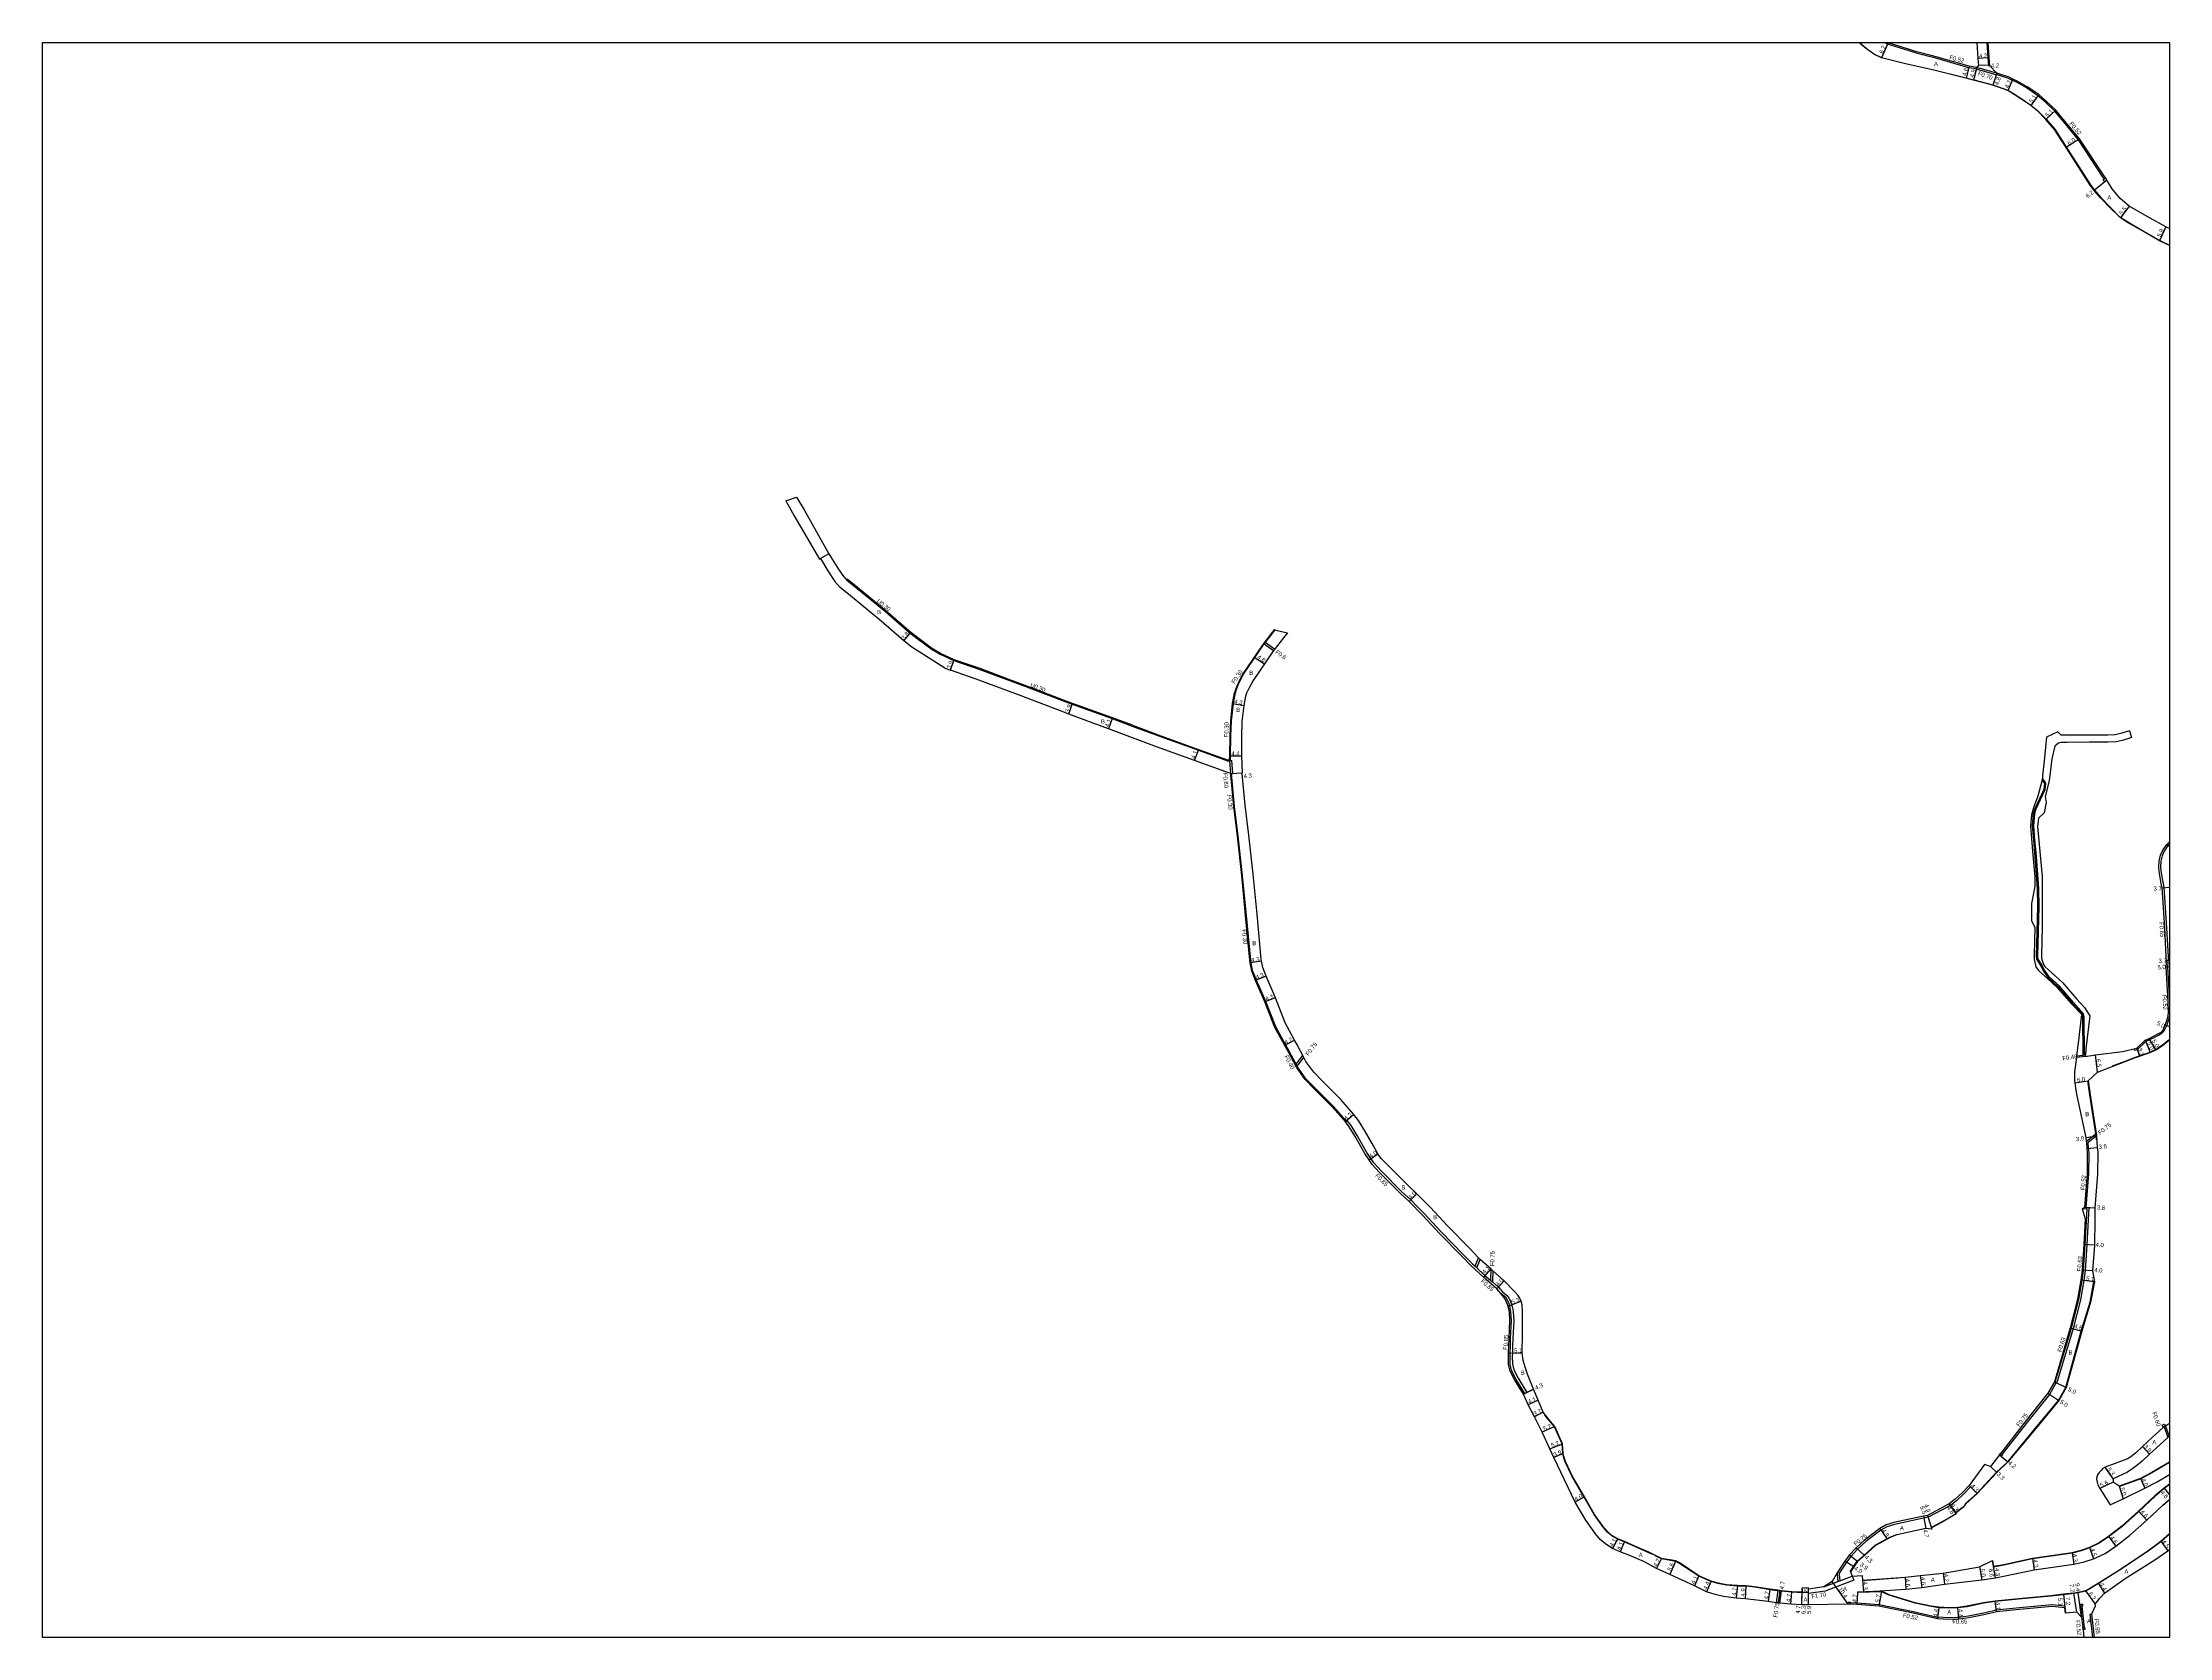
# Model space of a CAD drawing. Header units: metres. Extents: x -15200 to -12000, y -102000 to -99000.
# Drawn here: x -12800 to -12000, y -102000 to -101400 of the extents above; entities that cross this region are included whole.
import ezdxf

# ---------------------------------------------------------------- set-up
doc = ezdxf.new("R2010")
doc.units = ezdxf.units.M
doc.header["$LTSCALE"] = 2.5
for name, color, linetype in [('側溝・桝', 7, 'Continuous'), ('図郭', 7, 'Continuous'), ('幅員', 7, 'Continuous'), ('歩道・分離帯・安全施設', 7, 'Continuous'), ('舗装', 7, 'Continuous'), ('道路', 7, 'Continuous')]:
    doc.layers.add(name, color=color, linetype=linetype)
doc.styles.get("Standard").update_dxf_attribs({"font": ''})
doc.styles.get('Standard').set_extended_font_data('@MS PGothic')

msp = doc.modelspace()

# ---------------------------------------------------------------- linework, layer by layer
at = {"layer": '側溝・桝'}
for points in [[(-12095.7, -101403.83), (-12098.34, -101403.03), (-12106.01, -101400.57), (-12107.27, -101400)], [(-12068.72, -101400), (-12068.28, -101405.75), (-12068.05, -101408.65)], [(-12072.64, -101409.86), (-12072.65, -101409.85), (-12075.47, -101409.46), (-12087.84, -101405.93), (-12090.32, -101405.27), (-12095.7, -101403.83)], [(-12072.68, -101410.03), (-12072.64, -101409.86), (-12072.51, -101409.35)], [(-12065.12, -101412.16), (-12072.68, -101410.03)], [(-12064.88, -101411.51), (-12065, -101411.47), (-12072.51, -101409.35)], [(-12068.05, -101408.65), (-12067.65, -101408.61)], [(-12064.88, -101411.51), (-12065.06, -101412), (-12065.12, -101412.16)], [(-12024.53, -101451.26), (-12024.91, -101450.75), (-12034.25, -101436.6), (-12039.71, -101429.86), (-12043.11, -101425.82), (-12046.67, -101422.43), (-12049.46, -101420.03), (-12053.73, -101417.07), (-12057.29, -101415.07), (-12059.09, -101414.24), (-12060.55, -101413.57), (-12065.05, -101412), (-12065.06, -101412)], [(-12497.37, -101601.83), (-12497.56, -101602.07)], [(-12390.09, -101656.85), (-12397.56, -101654.07), (-12412.58, -101648.65), (-12415.03, -101647.77), (-12430.45, -101641.87), (-12436.21, -101639.71), (-12447.38, -101635.53), (-12457.1, -101632.21), (-12462.26, -101629.85), (-12465.6, -101627.89), (-12473.42, -101621.95), (-12482.79, -101613.81), (-12493.52, -101604.99), (-12497.37, -101601.83)], [(-12351.33, -101644.66), (-12350.9, -101643.2), (-12349.82, -101640.56), (-12348.22, -101637.59), (-12340.74, -101626.6), (-12337.13, -101621.91), (-12336.4, -101620.99), (-12336.72, -101620.91)], [(-12340.45, -101626.22), (-12336.94, -101628.72)], [(-12336.58, -101628.24), (-12340.08, -101625.75)], [(-12353.18, -101670.14), (-12353.2, -101669.91), (-12353.16, -101668.28), (-12352.99, -101660.89), (-12352.78, -101655.17), (-12352.09, -101648.63), (-12351.33, -101644.66)], [(-12390.09, -101656.85), (-12379.4, -101660.82), (-12365.16, -101665.94), (-12354.25, -101669.88), (-12353.49, -101669.86)], [(-12353.48, -101670.16), (-12353.18, -101670.14)], [(-12353.08, -101675.03), (-12353.48, -101670.16)], [(-12353.18, -101670.14), (-12352.68, -101670.1)], [(-12352.28, -101674.96), (-12352.68, -101670.1)], [(-12353.08, -101675.03), (-12352.78, -101675)], [(-12352.78, -101675), (-12352.28, -101674.96)], [(-12339.93, -101760.81), (-12339.93, -101760.8), (-12343.45, -101752.72), (-12344.89, -101749.08), (-12345.46, -101746.2), (-12345.56, -101745.21), (-12347.19, -101728.34), (-12348.66, -101713.32), (-12350.26, -101698.58), (-12351.63, -101687.38), (-12352.78, -101675)], [(-12032.41, -101781.03), (-12032.53, -101766.4), (-12032.7, -101765.57), (-12036.45, -101761.47), (-12041.71, -101755.33), (-12045.6, -101751.78), (-12047.49, -101748.99), (-12048.63, -101746.84), (-12049.91, -101744.79), (-12050.02, -101743.5), (-12049.75, -101734.53), (-12049.52, -101724.83), (-12049.58, -101718.32), (-12049.83, -101714.61), (-12050.6, -101704.77), (-12051.06, -101699.99), (-12051.51, -101694.72), (-12051.15, -101689.88), (-12050.52, -101688.14), (-12047.18, -101680.87), (-12046.91, -101678.79), (-12047.92, -101677.33)], [(-12031.96, -101780.97), (-12032.08, -101766.35), (-12032.28, -101765.36), (-12036.11, -101761.17), (-12041.38, -101755.01), (-12045.27, -101751.48), (-12047.1, -101748.77), (-12048.23, -101746.63), (-12049.47, -101744.64), (-12049.57, -101743.48), (-12049.3, -101734.54), (-12049.07, -101724.84), (-12049.13, -101718.31), (-12049.38, -101714.58), (-12050.16, -101704.73), (-12050.62, -101699.95), (-12051.05, -101694.71), (-12050.7, -101689.98), (-12050.1, -101688.31), (-12046.74, -101680.99), (-12046.45, -101678.68), (-12047.81, -101676.7)], [(-12000, -101701.57), (-12000.55, -101702.12), (-12001.96, -101704.16), (-12002.73, -101705.96), (-12003.19, -101708.02), (-12003.35, -101710.14), (-12003.28, -101711.77), (-12002.12, -101717.86), (-12001.09, -101732.99), (-12000.53, -101743.9), (-12000.45, -101745.42), (-12000.58, -101745.42), (-12001.09, -101745.45)], [(-12000.58, -101745.42), (-12000.55, -101745.95), (-12000.71, -101747.81), (-12000, -101760.8)], [(-12339.84, -101760.78), (-12339.93, -101760.81), (-12340.21, -101760.92)], [(-12309.57, -101805.77), (-12314.49, -101800.26), (-12321.36, -101793.39), (-12324.78, -101789.8), (-12328.02, -101785.31), (-12328.13, -101785.1), (-12328.52, -101784.37), (-12331.13, -101779.39), (-12332.37, -101777.12), (-12336.09, -101770.32), (-12339.84, -101760.78)], [(-12000, -101766.19), (-12000.02, -101766.37), (-12000.45, -101768.04), (-12000.82, -101769.12), (-12001.04, -101769.69), (-12001.61, -101770.96), (-12002.1, -101771.94)], [(-12013.27, -101778.55), (-12013.16, -101779.06), (-12012.07, -101778.82), (-12008.8, -101775.73), (-12007.38, -101775.09), (-12005.53, -101774.15), (-12004.09, -101773.43), (-12002.84, -101772.68), (-12002.1, -101771.94)], [(-12328.52, -101784.37), (-12325.97, -101781.05)], [(-12328.13, -101785.1), (-12325.58, -101781.78)], [(-12031.66, -101781.39), (-12034.9, -101781.84)], [(-12031.63, -101780.92), (-12031.96, -101780.97), (-12032.41, -101781.03), (-12034.84, -101781.37)], [(-12309.87, -101806.03), (-12309.57, -101805.77), (-12309.24, -101805.46)], [(-12282.6, -101838.22), (-12285.35, -101835.34), (-12288.68, -101832.32), (-12296.53, -101824.5), (-12299.29, -101821.44), (-12301.93, -101817.51), (-12305.5, -101811.13), (-12307.77, -101807.42), (-12309.24, -101805.46)], [(-12031.86, -101838.16), (-12031.34, -101838.19), (-12030.33, -101825.57), (-12030.26, -101817.53), (-12030.4, -101816.04), (-12030.6, -101813.8)], [(-12031.17, -101813.3), (-12027.59, -101810.42)], [(-12027.46, -101811.28), (-12030.6, -101813.8), (-12030.76, -101813.93), (-12031.09, -101814.1)], [(-12282.6, -101838.22), (-12280.38, -101840.54), (-12273.94, -101847.41), (-12265.58, -101856), (-12262.15, -101859.46), (-12261.16, -101860.38), (-12260.57, -101860.92), (-12257.47, -101863.79), (-12255.39, -101865.6), (-12254.66, -101866.24), (-12252.38, -101868.23), (-12250.84, -101870.01), (-12248.83, -101871.62), (-12248.13, -101872.97), (-12247.6, -101874.22), (-12247.34, -101875.08), (-12247.09, -101876), (-12246.85, -101877.48), (-12246.64, -101880.7), (-12246.96, -101887.56), (-12247.06, -101890.38), (-12247.15, -101893.11), (-12247.19, -101894.36), (-12247.11, -101897.17), (-12246.65, -101899.31), (-12244.98, -101902.48), (-12241.73, -101907.85), (-12241.7, -101907.91), (-12242.48, -101908.27), (-12242.48, -101908.25), (-12245.72, -101902.9), (-12247.46, -101899.6), (-12247.96, -101897.28), (-12248.04, -101894.36), (-12248, -101893.08), (-12247.91, -101890.35), (-12247.8, -101887.52), (-12247.49, -101880.71), (-12247.69, -101877.58), (-12247.92, -101876.18), (-12248.16, -101875.31), (-12248.4, -101874.51), (-12248.9, -101873.34), (-12249.5, -101872.17), (-12251.43, -101870.62)], [(-12043.01, -101903.9), (-12043, -101903.89), (-12036.84, -101883.62), (-12034.12, -101872.86), (-12032.81, -101865.66), (-12032.38, -101861.89), (-12031.68, -101852.21), (-12031.01, -101838.85), (-12032.8, -101838.74)], [(-12031.34, -101838.19), (-12030.35, -101838.25), (-12031.06, -101852.24), (-12031.75, -101861.95), (-12032.19, -101865.75), (-12033.5, -101872.99), (-12036.23, -101883.79), (-12042.42, -101904.13), (-12042.44, -101904.18)], [(-12261.16, -101860.38), (-12259.9, -101857.24)], [(-12260.57, -101860.92), (-12259.3, -101857.78)], [(-12255.3, -101861.37), (-12255.39, -101865.6)], [(-12254.56, -101862.03), (-12254.66, -101866.24)], [(-12042.44, -101904.18), (-12042.59, -101904.1), (-12043.01, -101903.9), (-12043.26, -101903.77)], [(-12042.59, -101904.1), (-12045.15, -101908.55), (-12053.85, -101919.45), (-12062.87, -101931.1)], [(-12002.03, -101920.78), (-12000.63, -101924.83)], [(-12001.53, -101920.46), (-12000.16, -101924.41)], [(-12075.35, -101942.85), (-12074.82, -101943.38), (-12077.47, -101946.13), (-12080.15, -101948.59), (-12082.42, -101950.36), (-12090.77, -101954.79), (-12103.43, -101957.5), (-12106.27, -101958.37), (-12108.5, -101959.6), (-12114.25, -101963.93), (-12117.29, -101966.76), (-12119.87, -101969.56), (-12121.48, -101971.73), (-12123.26, -101974.28), (-12124.19, -101975.78), (-12124.22, -101976.29), (-12124.04, -101978.7)], [(-12124.92, -101975.55), (-12124.97, -101976.3), (-12124.77, -101978.98)], [(-12147.32, -101982.26), (-12147.92, -101986.92)], [(-12146.57, -101982.36), (-12147.17, -101987.02)], [(-12129.94, -101980.95), (-12124.77, -101978.98), (-12124.04, -101978.7), (-12119.31, -101976.89), (-12118.7, -101978.48), (-12129.52, -101982.61), (-12135.79, -101983.51), (-12135.79, -101983.09), (-12138.13, -101983.12), (-12138.12, -101983.02)], [(-12087.21, -101992.51), (-12096.34, -101990.41), (-12109.21, -101987.72), (-12117.59, -101987.09), (-12117.63, -101987.09), (-12120.07, -101986.99), (-12120.08, -101986.99)], [(-12039.28, -101988.19), (-12044.17, -101987.7), (-12056.46, -101988.85), (-12065.15, -101989.75), (-12069.28, -101990.68), (-12075.54, -101991.99), (-12079.31, -101992.44), (-12082.94, -101992.56), (-12087.19, -101992.38)], [(-12039.34, -101988.83), (-12039.28, -101988.19)], [(-12033.5, -101988.27), (-12033.03, -101992.38)], [(-12032.98, -101988.23), (-12032.05, -101996.34)], [(-12028.79, -102000), (-12029.8, -101991.24), (-12029.16, -101991.17)], [(-12087.19, -101992.38), (-12087.21, -101992.51), (-12087.28, -101993.03)]]:
    msp.add_lwpolyline(points, dxfattribs=at)
for points in [[(-12024.12, -101450.95), (-12023.52, -101451.76), (-12024.32, -101452.35), (-12024.92, -101451.55), (-12024.53, -101451.26)], [(-12001.53, -101920.46), (-12002.03, -101920.78), (-12002.28, -101920.94), (-12002.77, -101920.19), (-12002.01, -101919.7)], [(-12063.46, -101930.64), (-12062.87, -101931.1), (-12062.83, -101931.13), (-12063.32, -101931.76), (-12063.95, -101931.27)], [(-12120.88, -101986.72), (-12120.08, -101986.71), (-12120.08, -101986.99), (-12120.08, -101987.51), (-12120.88, -101987.52)], [(-12033.56, -101987.47), (-12032.76, -101987.41), (-12032.7, -101988.21), (-12032.98, -101988.23), (-12033.5, -101988.27)], [(-12031.88, -101996.32), (-12031.8, -101997.01), (-12032.49, -101997.09), (-12032.57, -101996.4), (-12032.05, -101996.34)]]:
    msp.add_lwpolyline(points, close=True, dxfattribs=at)
at = {"layer": '図郭'}
msp.add_lwpolyline([(-12800, -101400), (-12000, -101400), (-12000, -102000), (-12800, -102000)], close=True, dxfattribs=at)
at = {"layer": '幅員'}
for points in [[(-12105.83, -101400.08), (-12108.32, -101405.76)], [(-12067.88, -101405.72), (-12072.07, -101406.02)], [(-12075.34, -101408.95), (-12076.52, -101413.4)], [(-12072.51, -101409.35), (-12073.66, -101414.12)], [(-12067.65, -101408.61), (-12071.85, -101408.55)], [(-12064.88, -101411.51), (-12066.48, -101416.04)], [(-12058.87, -101413.77), (-12060.82, -101418.05)], [(-12049.14, -101419.61), (-12052.18, -101423.71)], [(-12042.73, -101425.47), (-12046.46, -101428.95)], [(-12033.83, -101436.29), (-12038.88, -101439.53)], [(-12023.52, -101451.76), (-12028.36, -101455.63)], [(-12015.11, -101461.53), (-12018.4, -101465.94)], [(-12001.34, -101469.29), (-12003.75, -101474.56)], [(-12504.2, -101592.33), (-12507.78, -101594.34)], [(-12504.2, -101592.33), (-12507.34, -101594.09)], [(-12476.02, -101625.12), (-12473.6, -101622.19)], [(-12344.24, -101631.2), (-12340.43, -101633.79)], [(-12458.55, -101636.16), (-12457.21, -101632.49)], [(-12414, -101652.61), (-12412.68, -101648.94)], [(-12397.66, -101654.35), (-12399.08, -101658.2)], [(-12352.39, -101648.59), (-12348.16, -101649.39)], [(-12366.65, -101670.08), (-12365.26, -101666.22)], [(-12353.46, -101668.28), (-12349.06, -101668.38)], [(-12353.08, -101675.03), (-12348.8, -101674.68)], [(-12001.02, -101701.68), (-12000, -101702.33)], [(-12002.77, -101717.94), (-12000, -101717.73)], [(-12341.51, -101745.56), (-12345.75, -101746.25)], [(-12339.76, -101751.17), (-12343.73, -101752.84)], [(-12000, -101747.7), (-12001.23, -101747.8)], [(-12000, -101745.39), (-12001.09, -101745.48)], [(-12336.19, -101759.39), (-12340.21, -101760.92)], [(-12329.04, -101775.3), (-12332.72, -101777.31)], [(-12009.09, -101775.29), (-12007.22, -101779.93)], [(-12005.15, -101778.97), (-12007.6, -101774.62)], [(-12000, -101770.31), (-12001.52, -101769.49)], [(-12027.04, -101787.33), (-12027.88, -101780.88)], [(-12012.33, -101778.35), (-12011.27, -101781.37)], [(-12035.49, -101791.4), (-12030.56, -101790.6)], [(-12306.74, -101803.23), (-12309.87, -101806.03)], [(-12031.32, -101811.88), (-12027.46, -101811.29)], [(-12030.91, -101816.09), (-12027.13, -101815.74)], [(-12301.05, -101820.35), (-12297.73, -101818.11)], [(-12283.13, -101833.11), (-12285.94, -101835.95)], [(-12031.86, -101838.16), (-12028.07, -101838.39)], [(-12028.19, -101852.46), (-12032.18, -101852.18)], [(-12255.3, -101861.37), (-12258.04, -101864.42)], [(-12028.89, -101862.13), (-12032.88, -101861.85)], [(-12252.98, -101868.83), (-12250.3, -101865.86)], [(-12028.24, -101866.17), (-12033.31, -101865.59)], [(-12243.82, -101873.49), (-12248.73, -101875.48)], [(-12037.32, -101883.49), (-12033.02, -101884.81)], [(-12248.6, -101893.06), (-12243.5, -101892.95)], [(-12043.26, -101903.77), (-12038.8, -101906.01)], [(-12239.15, -101906.65), (-12243.02, -101908.53)], [(-12237.48, -101910.74), (-12241.19, -101912.47)], [(-12045.77, -101908.13), (-12041.62, -101910.91)], [(-12235.55, -101915.3), (-12238.85, -101916.97)], [(-12231.24, -101920.66), (-12235.98, -101922.79)], [(-12233.11, -101929.05), (-12228.29, -101927.1)], [(-12228, -101930.78), (-12231.61, -101932.25)], [(-12067.32, -101935.64), (-12064.92, -101937.89)], [(-12063.95, -101931.27), (-12060.74, -101933.98)], [(-12021.16, -101940.31), (-12024.19, -101935.96)], [(-12010.15, -101928.19), (-12007.47, -101931.02)], [(-12075.35, -101942.85), (-12072.32, -101945.9)], [(-12021.18, -101941.56), (-12026.22, -101944.01)], [(-12018.89, -101943.03), (-12017.46, -101947.83)], [(-12010.86, -101940.22), (-12009.28, -101943.89)], [(-12002.05, -101943.8), (-12000, -101946.35)], [(-12220.05, -101947.14), (-12223.53, -101949.11)], [(-12080.18, -101953.48), (-12082.83, -101949.73)], [(-12082.83, -101949.73), (-12080.35, -101953.24)], [(-12108.91, -101958.97), (-12106.23, -101963.07)], [(-12092.49, -101954.39), (-12091.66, -101959.02)], [(-12091.03, -101954.07), (-12089.39, -101959.32)], [(-12091.03, -101954.07), (-12089.56, -101958.75)], [(-12011.64, -101952.44), (-12008.53, -101955.83)], [(-12207.5, -101962.86), (-12209.46, -101966.47)], [(-12204.98, -101963.94), (-12206.56, -101967.73)], [(-12114.69, -101969.17), (-12117.82, -101966.23)], [(-12030.08, -101966.16), (-12028.59, -101970.41)], [(-12022.98, -101962.01), (-12020.17, -101965.65)], [(-12003.24, -101963.8), (-12000.55, -101967.42)], [(-12191.06, -101970.3), (-12192.93, -101974.06)], [(-12185.61, -101971.23), (-12187.93, -101976.33)], [(-12118.72, -101973.44), (-12122.09, -101971.29)], [(-12117.39, -101971.42), (-12120.45, -101969.08)], [(-12085.11, -101975.8), (-12084.62, -101979.97)], [(-12071.44, -101973.42), (-12070.59, -101978.35)], [(-12065.45, -101977.58), (-12066.62, -101971.09)], [(-12065.45, -101977.58), (-12066.21, -101973.35)], [(-12051.49, -101970.24), (-12050.88, -101974.5)], [(-12036.61, -101968.12), (-12036, -101972.38)], [(-12176.97, -101976.8), (-12178.67, -101980.53)], [(-12172.4, -101978.76), (-12174.12, -101982.81)], [(-12162.47, -101980.49), (-12162.92, -101985.17)], [(-12159.35, -101980.57), (-12159.59, -101985.47)], [(-12150.29, -101981.88), (-12150.98, -101986.52)], [(-12146.6, -101987.09), (-12145.87, -101982.45)], [(-12142.46, -101987.53), (-12142.03, -101982.85)], [(-12138.22, -101987.72), (-12138.09, -101981.42)], [(-12138.22, -101987.72), (-12138.12, -101983.02)], [(-12135.81, -101987.69), (-12135.79, -101981.79)], [(-12120.88, -101987.52), (-12126.81, -101978.98)], [(-12117.31, -101982.92), (-12117.65, -101987.61)], [(-12115.41, -101978.5), (-12115.14, -101982.79)], [(-12108.28, -101982.62), (-12109.28, -101988.24)], [(-12099.46, -101977.27), (-12099.12, -101981.86)], [(-12093.75, -101976.69), (-12093.16, -101981.25)], [(-12039.87, -101983.76), (-12039.13, -101990.92)], [(-12039.87, -101983.76), (-12039.34, -101988.83)], [(-12034.79, -101990.44), (-12035.91, -101983.33)], [(-12033.03, -101992.38), (-12034.34, -101983.07)], [(-12031.55, -101982.47), (-12027.89, -101987.48)], [(-12026.76, -101979.56), (-12024.42, -101983.29)], [(-12086.7, -101988.66), (-12087.28, -101993.03)], [(-12079.26, -101993.09), (-12079.6, -101988.7)], [(-12065.04, -101990.39), (-12065.6, -101986.33)]]:
    msp.add_lwpolyline(points, dxfattribs=at)
at = {"layer": '歩道・分離帯・安全施設'}
for points in [[(-12116.44, -101400), (-12115.69, -101400.74), (-12113.4, -101402.68), (-12110.92, -101404.34), (-12108.27, -101405.62), (-12099.24, -101407.9), (-12089.07, -101410.11), (-12073.61, -101413.97), (-12073.61, -101413.97), (-12066.44, -101415.89), (-12060.76, -101417.91), (-12058.3, -101419.45), (-12055.76, -101421), (-12052.09, -101423.59), (-12049.45, -101425.75), (-12046.35, -101428.84), (-12043.1, -101432.6), (-12038.75, -101439.45), (-12029.66, -101453.54), (-12028.25, -101455.54), (-12025.82, -101458.34), (-12021.95, -101462.37), (-12019, -101465.26), (-12018.32, -101465.82), (-12015.71, -101467.51), (-12010.34, -101470.62), (-12003.68, -101474.43), (-12000, -101476.18)], [(-12021.44, -101784.99), (-12016.71, -101783.16), (-12012.83, -101781.73), (-12007.27, -101779.79), (-12005.22, -101778.84), (-12002.72, -101777.22), (-12000.56, -101775.48), (-12000, -101774.99)], [(-12027.5, -101812.78), (-12027.61, -101811.3), (-12029.95, -101795.88), (-12030.71, -101790.62)], [(-12076.8, -101949.74), (-12072.42, -101945.79), (-12065.02, -101937.79), (-12060.85, -101933.88), (-12051.05, -101921.99), (-12041.74, -101910.83), (-12038.94, -101905.96), (-12033.16, -101884.77), (-12029.82, -101873.89), (-12028.39, -101866.15)], [(-12194.37, -101968.83), (-12195.83, -101968.1), (-12201.11, -101965.76), (-12205.04, -101964.08), (-12207.57, -101963), (-12209.8, -101961.72), (-12211.34, -101960.4), (-12212.83, -101958.67), (-12216.35, -101953.77), (-12220.18, -101947.21), (-12224.74, -101939.22), (-12227.26, -101933.9), (-12227.93, -101932), (-12228.15, -101930.8), (-12228.44, -101927.14), (-12231.36, -101920.74), (-12232.9, -101918.8), (-12234.89, -101916.35)], [(-12000, -101934.21), (-12006.57, -101938.07), (-12010.8, -101940.36), (-12018.84, -101943.18)], [(-12000, -101942.45), (-12001.95, -101943.91), (-12005.42, -101946.9), (-12011.54, -101952.55), (-12017.83, -101958.21), (-12022.9, -101962.14), (-12026.38, -101964.51), (-12030.02, -101966.3), (-12033.24, -101967.43), (-12036.59, -101968.27), (-12051.46, -101970.39), (-12062.26, -101972.82), (-12066.19, -101973.5)], [(-12080.44, -101953.12), (-12077.84, -101951.04)], [(-12120.08, -101975.31), (-12118.84, -101973.36), (-12117.5, -101971.32), (-12114.79, -101969.06), (-12110.64, -101965.29), (-12106.31, -101962.94), (-12105.12, -101962.28), (-12102.52, -101961.28), (-12091.67, -101958.86), (-12089.6, -101959.14)], [(-12089.61, -101958.61), (-12085.62, -101956.55), (-12080.39, -101953.44)], [(-12000, -101961.09), (-12003.14, -101963.92), (-12008.05, -101967.56), (-12018.75, -101974.62), (-12026.68, -101979.69), (-12031.49, -101982.61), (-12034.31, -101983.22), (-12035.89, -101983.48), (-12039.86, -101983.91), (-12044.57, -101984.43), (-12056.78, -101985.56), (-12065.58, -101986.47), (-12069.89, -101987.13), (-12076.13, -101988.43), (-12079.59, -101988.85), (-12083.01, -101988.98), (-12086.71, -101988.81), (-12089.62, -101988.41), (-12095.65, -101987.06), (-12105.44, -101984.12), (-12108.3, -101982.77), (-12117.33, -101983.07)], [(-12138.13, -101983.17), (-12142.04, -101983), (-12145.89, -101982.59), (-12146.59, -101982.5), (-12147.34, -101982.41), (-12150.31, -101982.02), (-12155.19, -101981.25), (-12157.1, -101980.93), (-12159.36, -101980.72), (-12162.47, -101980.64), (-12166.67, -101980.32), (-12169.82, -101979.7), (-12172.45, -101978.9), (-12177.04, -101976.93), (-12184.48, -101971.99), (-12185.66, -101971.37), (-12191.11, -101970.44), (-12193.43, -101969.29)], [(-12102.23, -101977.63), (-12115.4, -101978.64)]]:
    msp.add_lwpolyline(points, dxfattribs=at)
at = {"layer": '舗装'}
for points in [[(-12090.18, -101404.76), (-12095.55, -101403.34)], [(-12043.26, -101903.77), (-12045.77, -101908.13)], [(-12243.02, -101908.53), (-12239.15, -101906.65)], [(-12075.35, -101942.85), (-12072.32, -101945.9)], [(-12129.94, -101980.95), (-12119.31, -101976.89)]]:
    msp.add_lwpolyline(points, dxfattribs=at)
at = {"layer": '道路'}
for points in [[(-12000, -101476.35), (-12003.75, -101474.56), (-12010.42, -101470.75), (-12015.79, -101467.64), (-12018.4, -101465.94), (-12019.1, -101465.37), (-12022.06, -101462.48), (-12025.93, -101458.44), (-12028.36, -101455.63), (-12029.78, -101453.62), (-12038.88, -101439.53), (-12043.22, -101432.68), (-12046.46, -101428.95), (-12049.55, -101425.86), (-12052.18, -101423.71), (-12055.85, -101421.13), (-12058.37, -101419.58), (-12060.82, -101418.05), (-12066.48, -101416.04), (-12073.66, -101414.12), (-12076.52, -101413.4), (-12089.1, -101410.25), (-12099.27, -101408.04), (-12108.32, -101405.76), (-12111, -101404.47), (-12113.49, -101402.8), (-12115.79, -101400.85), (-12116.65, -101400)], [(-12090.18, -101404.76), (-12095.55, -101403.34), (-12098.19, -101402.54), (-12105.83, -101400.08), (-12106.01, -101400)], [(-12072.49, -101400), (-12072.07, -101406.02), (-12071.85, -101408.55), (-12072.51, -101409.35)], [(-12068.32, -101400), (-12067.88, -101405.72), (-12067.65, -101408.61)], [(-12072.51, -101409.35), (-12075.34, -101408.95), (-12087.71, -101405.42), (-12090.18, -101404.76)], [(-12067.65, -101408.61), (-12064.88, -101411.51)], [(-12024.12, -101450.95), (-12024.49, -101450.45), (-12033.83, -101436.29), (-12039.31, -101429.53), (-12042.73, -101425.47), (-12046.32, -101422.05), (-12049.14, -101419.61), (-12053.46, -101416.63), (-12057.06, -101414.6), (-12058.87, -101413.77), (-12060.35, -101413.09), (-12064.88, -101411.51)], [(-12000, -101469.9), (-12001.34, -101469.29), (-12007.22, -101466.09), (-12011.91, -101463.42), (-12015.11, -101461.53), (-12018.5, -101458.68), (-12021.6, -101455.03), (-12022.94, -101452.75), (-12023.52, -101451.76), (-12024.12, -101450.95)], [(-12520.47, -101572.44), (-12516.45, -101570.98)], [(-12520.47, -101572.44), (-12517.35, -101578.09), (-12507.78, -101594.34), (-12507.34, -101594.09), (-12504.57, -101598.74), (-12502.02, -101602.8), (-12499.97, -101605)], [(-12516.45, -101570.98), (-12513.56, -101575.85), (-12504.2, -101592.33), (-12501.14, -101597.41), (-12499.07, -101600.4), (-12497.56, -101602.07)], [(-12460.62, -101635.3), (-12473.06, -101627.51), (-12476.02, -101625.12), (-12485.43, -101616.95), (-12496.13, -101608.16), (-12499.97, -101605)], [(-12497.56, -101602.07), (-12493.72, -101605.22), (-12482.98, -101614.04), (-12473.6, -101622.19)], [(-12473.6, -101622.19), (-12465.77, -101628.14), (-12462.4, -101630.12), (-12457.21, -101632.49), (-12447.48, -101635.82), (-12436.32, -101639.99), (-12430.55, -101642.15), (-12415.13, -101648.05), (-12412.68, -101648.94), (-12397.66, -101654.35), (-12390.2, -101657.13), (-12379.5, -101661.1), (-12365.26, -101666.22), (-12354.3, -101670.18), (-12353.48, -101670.16)], [(-12336.72, -101620.91), (-12337.37, -101621.73), (-12340.98, -101626.42), (-12348.48, -101637.44), (-12350.09, -101640.43), (-12351.19, -101643.1), (-12351.63, -101644.59)], [(-12331.79, -101622.1), (-12333.75, -101624.56), (-12337.25, -101629.12), (-12344.68, -101640.02), (-12346.08, -101642.51), (-12347.13, -101644.8), (-12347.59, -101645.85), (-12348.16, -101649.39), (-12348.88, -101655.4), (-12349.09, -101661.03), (-12349.06, -101668.38), (-12348.8, -101674.68)], [(-12336.72, -101620.91), (-12331.79, -101622.1)], [(-12460.62, -101635.3), (-12458.55, -101636.16)], [(-12353.08, -101675.03), (-12354.97, -101674.3), (-12366.65, -101670.08), (-12380.95, -101664.94), (-12399.08, -101658.2), (-12414, -101652.61), (-12416.49, -101651.71), (-12431.93, -101645.79), (-12437.68, -101643.64), (-12448.79, -101639.49), (-12458.55, -101636.16)], [(-12353.48, -101670.16), (-12353.5, -101669.92), (-12353.49, -101669.86), (-12353.46, -101668.28), (-12353.29, -101660.88), (-12353.08, -101655.15), (-12352.39, -101648.59), (-12351.63, -101644.59)], [(-12042.02, -101659.34), (-12046.3, -101661.31), (-12046.44, -101663.74), (-12046.94, -101669.1), (-12047.7, -101675.85), (-12047.76, -101676.44), (-12047.81, -101676.7), (-12047.92, -101677.33)], [(-12014.25, -101661.5), (-12017.25, -101662.45), (-12020.1, -101663.12), (-12023.14, -101663.22), (-12025.99, -101663.23), (-12027.95, -101663.24), (-12030.11, -101663.25), (-12038.48, -101663.3), (-12040.74, -101663.31), (-12041.72, -101663.57), (-12043.11, -101664.75), (-12044.25, -101669.41), (-12045.25, -101677.74), (-12046.69, -101683.63), (-12046.34, -101685.84), (-12047.09, -101689.76)], [(-12015.07, -101658.92), (-12017.97, -101659.85), (-12020.46, -101660.43), (-12023.18, -101660.52), (-12026.13, -101660.53), (-12027.97, -101660.54), (-12030.28, -101660.55), (-12038.49, -101660.6), (-12040.76, -101660.61), (-12042.02, -101659.34)], [(-12015.07, -101658.92), (-12014.25, -101661.5)], [(-12039.34, -101988.83), (-12044.18, -101988.36), (-12056.4, -101989.5), (-12065.04, -101990.39), (-12069.14, -101991.32), (-12075.44, -101992.63), (-12079.26, -101993.09), (-12082.95, -101993.21), (-12087.28, -101993.03), (-12096.44, -101990.92), (-12109.28, -101988.24), (-12117.65, -101987.61), (-12120.08, -101987.51), (-12120.88, -101987.52), (-12135.81, -101987.69), (-12138.22, -101987.72), (-12142.46, -101987.53), (-12146.6, -101987.09), (-12147.17, -101987.02), (-12147.92, -101986.92), (-12150.98, -101986.52), (-12159.59, -101985.47), (-12162.92, -101985.17), (-12167.72, -101984.58), (-12170.87, -101983.87), (-12174.12, -101982.81), (-12178.67, -101980.53), (-12187.93, -101976.33), (-12192.93, -101974.06), (-12197.47, -101971.59), (-12202.66, -101969.29), (-12206.56, -101967.73), (-12209.46, -101966.47), (-12211.98, -101964.91), (-12212.03, -101964.88), (-12214.07, -101963.13), (-12215.86, -101961.05), (-12219.58, -101955.87), (-12223.53, -101949.11), (-12227.53, -101940.67), (-12231.61, -101932.25), (-12233.11, -101929.05), (-12235.98, -101922.79), (-12238.85, -101916.97), (-12241.19, -101912.47), (-12243.02, -101908.53), (-12246.25, -101903.2), (-12248.03, -101899.8), (-12248.56, -101897.35), (-12248.64, -101894.36), (-12248.6, -101893.06), (-12248.51, -101890.33), (-12248.4, -101887.5), (-12248.09, -101880.72), (-12248.29, -101877.65), (-12248.51, -101876.31), (-12248.73, -101875.48), (-12248.96, -101874.72), (-12249.44, -101873.59), (-12250.01, -101872.5), (-12251.43, -101870.62), (-12252.98, -101868.83), (-12258.04, -101864.42), (-12262.74, -101860.07), (-12266.19, -101856.59), (-12274.55, -101847.99), (-12281, -101841.13), (-12285.94, -101835.95), (-12289.26, -101832.94), (-12297.15, -101825.08), (-12299.96, -101821.96), (-12301.05, -101820.35), (-12302.66, -101817.95), (-12306.23, -101811.55), (-12308.48, -101807.9), (-12309.87, -101806.03), (-12314.78, -101800.54), (-12321.64, -101793.67), (-12325.09, -101790.06), (-12328.36, -101785.52), (-12331.48, -101779.58), (-12332.72, -101777.31), (-12336.45, -101770.49), (-12340.21, -101760.92), (-12343.73, -101752.84), (-12345.17, -101749.17), (-12345.75, -101746.25), (-12345.86, -101745.24), (-12347.48, -101728.37), (-12348.96, -101713.35), (-12350.56, -101698.61), (-12351.92, -101687.41), (-12353.04, -101675.48), (-12353.08, -101675.03)], [(-12336.19, -101759.39), (-12339.76, -101751.17), (-12341.03, -101747.95), (-12341.51, -101745.56), (-12341.58, -101744.82), (-12343.2, -101727.95), (-12344.68, -101712.91), (-12346.28, -101698.12), (-12347.65, -101686.95), (-12348.76, -101675.1), (-12348.8, -101674.68)], [(-12047.92, -101677.33), (-12049.46, -101683.57), (-12051.17, -101687.92), (-12051.88, -101690.52), (-12052.31, -101694.96), (-12051.91, -101699.45), (-12051.49, -101704.26)], [(-12047.09, -101689.76), (-12049.29, -101691.8), (-12049.61, -101694.96), (-12047.94, -101713.79), (-12047.93, -101717.53), (-12047.89, -101730.34), (-12047.88, -101732.89), (-12048.13, -101743.36), (-12048.15, -101744.5), (-12047.48, -101746.64), (-12046.9, -101747.63), (-12044.12, -101750.13), (-12040.29, -101753.57), (-12034.92, -101759.71), (-12031.98, -101763.07), (-12029.99, -101766.17)], [(-12002.85, -101717.52), (-12003.07, -101716.34), (-12003.92, -101711.84), (-12004, -101710.13), (-12003.83, -101707.93), (-12003.35, -101705.76), (-12002.53, -101703.85), (-12001.02, -101701.68), (-12000, -101700.65)], [(-12051.49, -101704.26), (-12050.64, -101713.9), (-12050.63, -101717.54), (-12051.91, -101723.88), (-12051.89, -101730.35), (-12050.58, -101732.85)], [(-12002.54, -101771.65), (-12002.08, -101770.73), (-12001.52, -101769.49), (-12001.31, -101768.94), (-12000.95, -101767.89), (-12000.54, -101766.27), (-12000.33, -101764.68), (-12000.52, -101760.84), (-12001.23, -101747.8), (-12001.07, -101745.94), (-12001.09, -101745.45), (-12001.18, -101743.95), (-12001.73, -101733.03), (-12002.77, -101717.94), (-12002.85, -101717.52)], [(-12050.58, -101732.85), (-12050.83, -101743.3), (-12050.86, -101745), (-12050.43, -101747.13), (-12050.22, -101747.68), (-12049.24, -101749.15), (-12049.18, -101749.22), (-12045.93, -101752.14), (-12042.22, -101755.47), (-12036.95, -101761.49), (-12032.95, -101765.64)], [(-12325.97, -101781.05), (-12327.79, -101777.57), (-12327.98, -101777.22), (-12329.04, -101775.3), (-12332.63, -101768.73), (-12336.19, -101759.39)], [(-12035.49, -101791.4), (-12035.62, -101790.6), (-12035.58, -101787.18), (-12034.9, -101781.84), (-12034.84, -101781.37), (-12034.43, -101778.18), (-12034.21, -101776.4), (-12032.95, -101765.64)], [(-12029.99, -101766.17), (-12031.46, -101778.56), (-12031.63, -101780.92), (-12031.66, -101781.39)], [(-12030.56, -101790.6), (-12027.04, -101787.33), (-12016.65, -101783.3), (-12012.78, -101781.88), (-12007.22, -101779.93), (-12005.15, -101778.97), (-12002.63, -101777.34), (-12000.46, -101775.6), (-12000, -101775.19)], [(-12017.68, -101779.52), (-12012.33, -101778.35), (-12009.09, -101775.29), (-12007.6, -101774.62), (-12005.76, -101773.68), (-12004.34, -101772.97), (-12003.16, -101772.26), (-12002.54, -101771.65)], [(-12129.94, -101980.95), (-12135.79, -101981.79), (-12135.78, -101981.39), (-12138.09, -101981.42), (-12138.12, -101983.02), (-12142.03, -101982.85), (-12145.87, -101982.45), (-12146.57, -101982.36), (-12147.32, -101982.26), (-12150.29, -101981.88), (-12155.17, -101981.1), (-12157.08, -101980.78), (-12159.35, -101980.57), (-12162.47, -101980.49), (-12166.64, -101980.17), (-12169.78, -101979.55), (-12172.4, -101978.76), (-12176.97, -101976.8), (-12184.41, -101971.86), (-12185.61, -101971.23), (-12191.06, -101970.3), (-12195.77, -101967.96), (-12201.05, -101965.63), (-12204.98, -101963.94), (-12207.5, -101962.86), (-12209.72, -101961.59), (-12211.24, -101960.29), (-12212.71, -101958.58), (-12216.23, -101953.69), (-12220.05, -101947.14), (-12224.61, -101939.15), (-12227.12, -101933.84), (-12227.78, -101931.95), (-12228, -101930.78), (-12228.29, -101927.1), (-12231.24, -101920.66), (-12232.79, -101918.71), (-12235.55, -101915.3), (-12237.48, -101910.74), (-12239.15, -101906.65), (-12241.46, -101900.93), (-12242.26, -101898.74), (-12243.06, -101895.79), (-12243.5, -101892.95), (-12243.28, -101885.84), (-12243.28, -101881.21), (-12243.29, -101877.12), (-12243.46, -101874.83), (-12243.82, -101873.49), (-12244.38, -101872.36), (-12245.11, -101871.22), (-12246.23, -101870.01), (-12250.3, -101865.86), (-12254.56, -101862.03), (-12255.3, -101861.37), (-12259.3, -101857.78), (-12259.9, -101857.24), (-12260.06, -101857.09), (-12263.18, -101853.67), (-12271.51, -101845.1), (-12277.99, -101838.2), (-12283.13, -101833.11), (-12286.29, -101829.97), (-12294.1, -101822.19), (-12296.52, -101819.8), (-12297.73, -101818.11), (-12299.44, -101815.03), (-12302.61, -101809.42), (-12305.01, -101805.52), (-12306.74, -101803.23), (-12311.73, -101797.65), (-12318.63, -101790.74), (-12321.85, -101787.37), (-12324.78, -101783.3), (-12325.58, -101781.78), (-12325.97, -101781.05)], [(-12031.66, -101781.39), (-12027.88, -101780.88), (-12017.68, -101779.52)], [(-12030.56, -101790.6), (-12029.8, -101795.86), (-12027.59, -101810.42), (-12027.46, -101811.28), (-12027.46, -101811.29), (-12027.13, -101815.74), (-12026.98, -101817.4), (-12027.05, -101825.71), (-12028.07, -101838.39), (-12028.09, -101842.95), (-12028.19, -101852.46), (-12028.89, -101862.13), (-12028.24, -101866.17), (-12029.67, -101873.92), (-12033.02, -101884.81), (-12038.8, -101906.01), (-12041.62, -101910.91), (-12050.94, -101922.09), (-12060.74, -101933.98), (-12064.92, -101937.89), (-12072.32, -101945.9), (-12076.7, -101949.85), (-12077.75, -101951.16)], [(-12030.91, -101816.09), (-12031.09, -101814.1), (-12031.17, -101813.3), (-12031.32, -101811.88), (-12034.71, -101796.24), (-12035.17, -101793.39), (-12035.49, -101791.4)], [(-12031.86, -101838.16), (-12030.85, -101825.54), (-12030.78, -101817.55), (-12030.91, -101816.09), (-12031.09, -101814.1)], [(-12032.8, -101838.74), (-12031.7, -101842.46), (-12032.18, -101852.18), (-12032.88, -101861.85), (-12033.31, -101865.59), (-12034.61, -101872.76), (-12037.32, -101883.49), (-12043.26, -101903.77)], [(-12032.8, -101838.74), (-12031.86, -101838.16)], [(-12043.26, -101903.77), (-12045.77, -101908.13), (-12054.44, -101918.98), (-12063.46, -101930.64), (-12063.95, -101931.27), (-12067.32, -101935.64)], [(-12000, -101919.47), (-12001.53, -101920.46), (-12002.03, -101920.78), (-12002.28, -101920.94), (-12006.34, -101924.59), (-12010.15, -101928.19), (-12012.79, -101930.62), (-12014.55, -101932.05), (-12015.76, -101932.74), (-12017.38, -101933.47), (-12024.19, -101935.96), (-12025.05, -101936.48), (-12025.69, -101937.15), (-12026.45, -101937.96), (-12027.05, -101938.81), (-12027.36, -101939.63), (-12027.45, -101940.5), (-12027.2, -101941.57), (-12026.81, -101942.81), (-12026.22, -101944.01), (-12022.33, -101950.15), (-12017.46, -101947.83), (-12009.28, -101943.89), (-12004.68, -101941.43), (-12000, -101938.68)], [(-12000, -101924.27), (-12000.16, -101924.41), (-12000.63, -101924.83), (-12003.63, -101927.52), (-12007.47, -101931.02), (-12010.26, -101933.72), (-12012.28, -101935.36), (-12013.82, -101936.49), (-12015.8, -101937.76), (-12021.16, -101940.31), (-12021.18, -101941.56)], [(-12067.32, -101935.64), (-12069.54, -101934.95), (-12075.35, -101942.85), (-12077.99, -101945.6), (-12080.63, -101948.01), (-12082.83, -101949.73), (-12091.03, -101954.07), (-12092.49, -101954.39), (-12103.62, -101956.77), (-12106.57, -101957.67), (-12108.91, -101958.97), (-12114.73, -101963.35), (-12117.82, -101966.23), (-12120.45, -101969.08), (-12122.09, -101971.29), (-12123.89, -101973.87), (-12124.92, -101975.55), (-12125.03, -101975.71), (-12126.81, -101978.98)], [(-12000, -101934.04), (-12006.65, -101937.94), (-12010.86, -101940.22), (-12018.89, -101943.03)], [(-12000, -101942.27), (-12002.05, -101943.8), (-12005.52, -101946.78), (-12011.64, -101952.44), (-12017.92, -101958.09), (-12022.98, -101962.01), (-12026.45, -101964.38), (-12030.08, -101966.16), (-12033.29, -101967.29), (-12036.61, -101968.12), (-12051.49, -101970.24), (-12062.29, -101972.67), (-12066.21, -101973.35)], [(-12018.89, -101943.03), (-12021.18, -101941.56)], [(-12077.75, -101951.16), (-12080.35, -101953.24), (-12080.18, -101953.48), (-12085.55, -101956.68), (-12089.56, -101958.75), (-12089.39, -101959.32), (-12091.66, -101959.02), (-12102.49, -101961.43), (-12105.07, -101962.42), (-12106.23, -101963.07), (-12110.54, -101965.4), (-12114.69, -101969.17), (-12117.39, -101971.42), (-12118.72, -101973.44), (-12119.91, -101975.33), (-12119.31, -101976.89), (-12115.53, -101976.65), (-12115.41, -101978.5)], [(-12031.55, -101982.47), (-12034.34, -101983.07), (-12035.91, -101983.33), (-12039.87, -101983.76), (-12044.59, -101984.28), (-12056.8, -101985.41), (-12065.6, -101986.33), (-12069.92, -101986.98), (-12076.16, -101988.28), (-12079.6, -101988.7), (-12083.01, -101988.83), (-12086.7, -101988.66), (-12089.6, -101988.26), (-12095.61, -101986.91), (-12105.41, -101983.98), (-12108.28, -101982.62), (-12117.31, -101982.92), (-12115.14, -101982.79), (-12110.88, -101982.61), (-12099.12, -101981.86), (-12093.16, -101981.25), (-12084.62, -101979.97), (-12070.59, -101978.35), (-12065.45, -101977.58), (-12050.88, -101974.5), (-12036, -101972.38), (-12032.11, -101971.51), (-12028.59, -101970.41), (-12024.13, -101968.36), (-12020.17, -101965.65), (-12014.97, -101961.62), (-12008.53, -101955.83), (-12002.45, -101950.21), (-12000, -101948.1)], [(-12031.55, -101982.47), (-12026.76, -101979.56), (-12018.83, -101974.5), (-12008.13, -101967.44), (-12003.24, -101963.8), (-12000.01, -101960.9), (-12000, -101960.88)], [(-12027.89, -101987.48), (-12026.21, -101985.18), (-12024.42, -101983.29), (-12016.65, -101977.85), (-12005.84, -101971.05), (-12000.55, -101967.42), (-12000, -101966.87)], [(-12115.41, -101978.5), (-12099.46, -101977.27), (-12093.75, -101976.69), (-12085.11, -101975.8), (-12071.44, -101973.42)], [(-12071.44, -101973.42), (-12066.62, -101971.09), (-12066.21, -101973.35)], [(-12126.81, -101978.98), (-12129.94, -101980.95)], [(-12033.03, -101992.38), (-12034.79, -101990.44), (-12039.13, -101990.92), (-12039.34, -101988.83)], [(-12029.16, -101991.17), (-12027.86, -101988.1), (-12027.89, -101987.48)], [(-12028.14, -102000), (-12029.16, -101991.17)], [(-12033.03, -101992.38), (-12032.57, -101996.4), (-12032.49, -101997.09), (-12032.16, -102000)]]:
    msp.add_lwpolyline(points, dxfattribs=at)

# ---------------------------------------------------------------- texts
at = {"layer": '側溝・桝'}
for s, rotation, p in [('F0.52', 345.50964, (-12082.91, -101406.28)), ('F0.70', 340.78033, (-12072.2, -101412.26)), ('F0.52', 309.05169, (-12037.75, -101430.57)), ('U0.30', 320.58933, (-12486.36, -101610.33)), ('F0.6', 324.52771, (-12336.48, -101629.66)), ('F0.30', 55.74566, (-12351.66, -101641.37)), ('U0.30', 339.04519, (-12428.66, -101642.32)), ('F0.30', 88.66822, (-12353.98, -101661.34)), ('F0.80', 275.50917, (-12356.02, -101674.85)), ('F0.30', 275.50917, (-12354.48, -101683.03)), ('F0.30', 275.50917, (-12348.89, -101733.67)), ('F0.65', 273.56682, (-12003.8, -101730.94)), ('F0.52', 272.85595, (-12002.61, -101758.31)), ('F0.40', 297.69135, (-12332.97, -101781.46)), ('F0.75', 52.48534, (-12323.85, -101781.33)), ('F0.46', 7.93895, (-12040.16, -101782.94)), ('F0.75', 38.82, (-12026.07, -101810.97)), ('F0.85', 315.09463, (-12298.88, -101826.41)), ('F0.52', 85.42029, (-12031.83, -101831.78)), ('F0.75', 88.75808, (-12253.98, -101860.31)), ('F0.63', 85.91805, (-12033.18, -101862.25)), ('F0.85', 318.9272, (-12259.2, -101866.22)), ('F0.85', 87.3572, (-12248.92, -101891.84)), ('F0.63', 73.66695, (-12040.63, -101892.8)), ('F0.75', 51.37369, (-12056.55, -101920.86)), ('F0.60', 288.98521, (-12006.56, -101915.44)), ('F0.75', 39.12357, (-12117.99, -101965.65)), ('F1.70', 7.72034, (-12134.59, -101985.32)), ('F0.75', 82.63741, (-12147.43, -101992.6)), ('F0.52', 348.84121, (-12100.37, -101992.38)), ('F0.65', 1.95374, (-12081.64, -101994.93)), ('F0.52', 276.58243, (-12035.28, -101993.59)), ('F0.65', 276.58243, (-12028.26, -101993.07))]:
    msp.add_text(s, height=1.6, rotation=rotation, dxfattribs=at).set_placement(p)
at = {"layer": '幅員'}
for s, rotation, p in [('6.2', 66.30384, (-12107.81, -101404.35)), ('4.2', 4.06882, (-12071.57, -101405.89)), ('4.2', 359.06387, (-12067.16, -101409.42)), ('4.6', 75.20468, (-12076.44, -101412.7)), ('4.9', 76.53236, (-12073.55, -101413.27)), ('4.8', 70.51213, (-12064.36, -101416.16)), ('4.7', 65.454, (-12060.62, -101417.37)), ('5.1', 53.35008, (-12051.7, -101422.88)), ('5.1', 43.0117, (-12045.83, -101428.22)), ('6.0', 32.6959, (-12037.76, -101438.69)), ('6.2', 38.62203, (-12030.74, -101458.59)), ('5.5', 53.24546, (-12017.8, -101464.96)), ('5.8', 65.38939, (-12003.3, -101473.34)), ('3.8', 50.40881, (-12475.91, -101624.82)), ('4.6', 325.74509, (-12343.27, -101631.56)), ('3.9', 70.027, (-12458.52, -101635.79)), ('4.3', 349.20862, (-12351.83, -101648.59)), ('3.9', 70.15642, (-12413.98, -101652.24)), ('4.1', 69.69576, (-12399.02, -101657.74)), ('4.1', 70.23658, (-12366.59, -101669.62)), ('4.4', 358.67072, (-12352.86, -101668.19)), ('4.3', 4.61761, (-12348.16, -101676.77)), ('3.7', 4.34079, (-12005.9, -101719.09)), ('4.3', 9.27386, (-12345.23, -101746.06)), ('4.3', 22.85819, (-12343.26, -101752.53)), ('5.0', 4.84156, (-12004.43, -101748.73)), ('3.7', 4.83535, (-12004.03, -101746.29)), ('4.3', 20.87312, (-12339.73, -101760.63)), ('4.2', 28.68926, (-12332.33, -101776.99)), ('5.0', 292.02244, (-12008.41, -101776.31)), ('5.0', 299.44715, (-12006.7, -101775.6)), ('5.0', 331.61668, (-12004.98, -101769.4)), ('6.5', 277.42925, (-12027.57, -101782.51)), ('3.2', 289.30951, (-12011.99, -101778.56)), ('5.0', 9.2168, (-12034.62, -101791.16)), ('4.2', 41.76529, (-12309.57, -101805.62)), ('3.9', 8.79857, (-12035.04, -101813.38)), ('3.8', 5.18119, (-12026.57, -101816.25)), ('4.0', 33.9395, (-12300.34, -101819.78)), ('4.0', 45.27832, (-12285.33, -101835.26)), ('3.8', 356.55708, (-12027.32, -101839)), ('4.0', 355.89927, (-12027.82, -101853)), ('4.1', 48.04301, (-12257.53, -101863.37)), ('4.0', 355.92134, (-12028.32, -101862.53)), ('4.0', 48.01039, (-12252.39, -101868.05)), ('5.1', 353.46191, (-12031.39, -101865.66)), ('5.3', 22.06444, (-12247.16, -101874.71)), ('4.5', 342.9138, (-12035.99, -101883.51)), ('5.1', 1.29956, (-12246.46, -101892.86)), ('4.1', 24.9732, (-12240.83, -101912.19)), ('4.3', 25.98244, (-12238.21, -101906.95)), ('5.0', 326.16997, (-12041.4, -101911.74)), ('5.0', 333.30071, (-12038.35, -101907.13)), ('3.7', 26.94734, (-12238.67, -101916.77)), ('5.2', 24.12997, (-12235.11, -101922.29)), ('5.2', 22.05204, (-12232.23, -101928.59)), ('3.9', 313.39369, (-12009.84, -101928.37)), ('3.9', 22.22626, (-12231.32, -101932.03)), ('4.2', 319.7803, (-12060.87, -101934.62)), ('5.3', 304.77875, (-12023.51, -101936.76)), ('4.3', 314.79633, (-12074.89, -101943.17)), ('3.3', 316.8118, (-12065.14, -101938.83)), ('5.6', 25.94819, (-12025.63, -101943.61)), ('5.0', 286.58426, (-12018.53, -101943.86)), ('4.0', 293.26936, (-12010.61, -101940.55)), ('4.0', 29.51794, (-12223.23, -101948.82)), ('5.5', 287.34823, (-12093.79, -101950.83)), ('4.9', 287.34823, (-12092.21, -101950.09)), ('4.6', 305.28195, (-12083.82, -101951.31)), ('4.3', 305.28195, (-12082.25, -101950.29)), ('4.6', 308.69466, (-12003.46, -101945.54)), ('4.9', 303.23028, (-12108.31, -101959.8)), ('4.7', 280.17407, (-12092.61, -101959.49)), ('4.6', 312.47129, (-12011.09, -101952.89)), ('4.1', 61.55317, (-12209.33, -101966.02)), ('4.1', 67.38186, (-12206.48, -101967.27)), ('4.5', 289.35263, (-12029.77, -101966.75)), ('4.6', 307.77976, (-12022.48, -101962.51)), ('4.5', 306.6166, (-12002.92, -101964.07)), ('4.2', 63.67208, (-12192.79, -101973.57)), ('5.6', 65.48453, (-12187.53, -101975.19)), ('4.0', 327.49698, (-12118.76, -101974.37)), ('3.9', 322.59362, (-12116.63, -101972.89)), ('4.3', 316.86123, (-12114.83, -101970.02)), ('5.0', 279.83165, (-12071.19, -101974.29)), ('6.6', 279.83165, (-12068.05, -101974.34)), ('4.3', 279.83165, (-12065.72, -101974.03)), ('4.3', 278.06396, (-12051.31, -101970.77)), ('4.3', 278.19129, (-12036.44, -101968.65)), ('4.1', 65.56345, (-12178.57, -101980.08)), ('4.4', 66.97981, (-12173.99, -101982.2)), ('4.7', 84.41178, (-12162.95, -101984.41)), ('4.9', 87.15375, (-12159.65, -101984.61)), ('4.7', 81.50852, (-12150.97, -101985.77)), ('4.7', 81.174, (-12145.12, -101982.01)), ('4.7', 84.67071, (-12142.49, -101986.77)), ('10.4', 304.81826, (-12124.68, -101981.88)), ('4.7', 85.80237, (-12117.7, -101986.85)), ('4.3', 273.52705, (-12115.27, -101979.04)), ('5.7', 79.90356, (-12109.16, -101986.99)), ('4.6', 274.2143, (-12099.3, -101977.96)), ('4.6', 277.41807, (-12093.56, -101977.37)), ('4.2', 276.75888, (-12084.89, -101976.16)), ('7.2', 278.95726, (-12037.58, -101980.06)), ('9.4', 277.9838, (-12035.49, -101979.7)), ('6.2', 306.10378, (-12030.58, -101983.62)), ('4.4', 302.05036, (-12026.35, -101980.01)), ('4.7', 88.82215, (-12138.93, -101991.03)), ('6.3', 88.82215, (-12136.91, -101991.19)), ('5.9', 89.75569, (-12134.78, -101991.16)), ('4.4', 82.41849, (-12087.3, -101992.42)), ('4.4', 274.53698, (-12079.46, -101989.29)), ('4.1', 277.8483, (-12065.44, -101986.76)), ('5.1', 275.96823, (-12041.96, -101985.11)), ('7.2', 275.96823, (-12039.15, -101984.86))]:
    msp.add_text(s, height=1.6, rotation=rotation, dxfattribs=at).set_placement(p)
at = {"layer": '舗装'}
for s, p in [('A', (-12088.54, -101408.84)), ('A', (-12023.36, -101459.07)), ('B', (-12486.1, -101615.04)), ('B', (-12346.1, -101637.88)), ('B', (-12401.91, -101656.16)), ('B', (-12351.02, -101651.83)), ('B', (-12344.98, -101739.6)), ('B', (-12031.66, -101803.93)), ('B', (-12288.87, -101831.53)), ('B', (-12276.98, -101842.64)), ('B', (-12037.98, -101893.56)), ('B', (-12243.99, -101901.21)), ('A', (-12006.44, -101927.33)), ('A', (-12101.37, -101959.64)), ('A', (-12199.62, -101969.72)), ('A', (-12016.93, -101976.01)), ('K', (-12137.57, -101983.07)), ('A', (-12122.82, -101982.53)), ('A', (-12089.75, -101979.06)), ('A', (-12137.64, -101986.48)), ('A', (-12083.56, -101991.32)), ('A', (-12031.06, -101994.62))]:
    msp.add_text(s, height=1.6, dxfattribs=at).set_placement(p)

doc.saveas('drawing.dxf')
